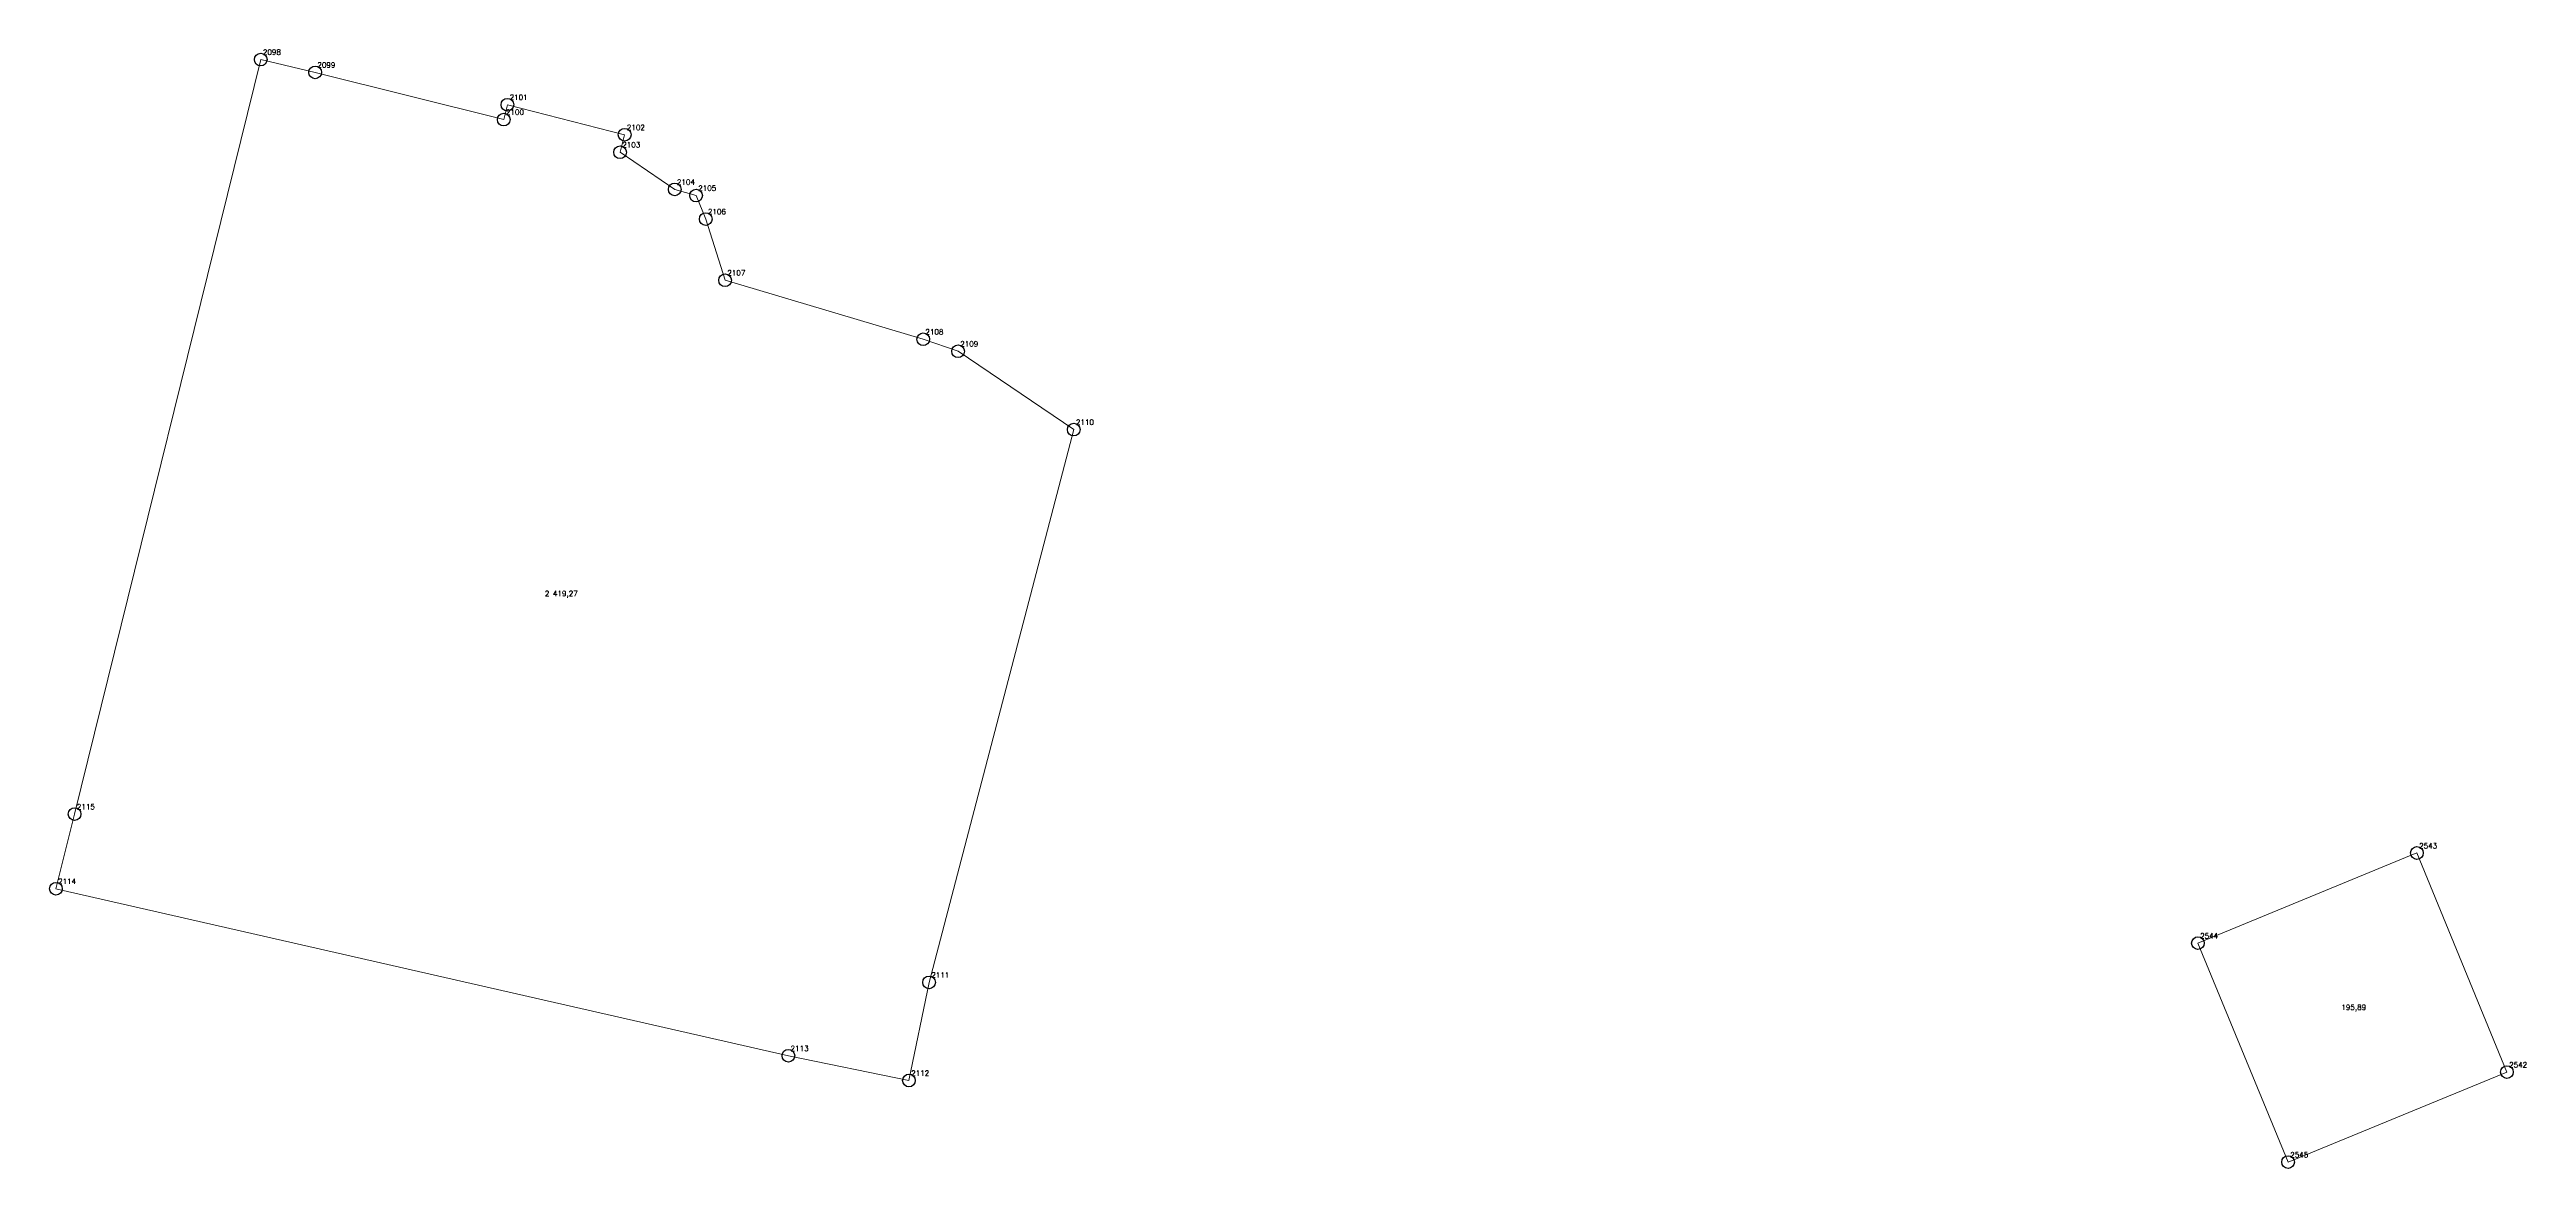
# Model space of a CAD drawing. Extents: x 1391578 to 1399811, y 355675 to 360827.
# Drawn here: x 1395306.7 to 1395453.1, y 359749 to 359815.2 of the extents above; entities that cross this region are included whole.
import ezdxf

# ---------------------------------------------------------------- set-up
doc = ezdxf.new("R2010")
doc.units = 0
doc.header["$PDMODE"] = 33
doc.header["$PDSIZE"] = 0.75
doc.layers.add('6 - утвержденные границы территорий окн', color=7, linetype='Continuous')
doc.styles.get("Standard").update_dxf_attribs({"font": 'simplex.shx'})

msp = doc.modelspace()

# ---------------------------------------------------------------- linework, layer by layer
at = {"layer": '6 - утвержденные границы территорий окн', "color": 7, "lineweight": 20}
for points in [[(1395319.17, 359814.56), (1395322.39, 359813.8), (1395333.54, 359811.01), (1395333.76, 359811.89), (1395340.69, 359810.11), (1395340.42, 359809.08), (1395343.65, 359806.88), (1395344.91, 359806.52), (1395345.48, 359805.13), (1395346.63, 359801.51), (1395358.34, 359798.02), (1395360.4, 359797.31), (1395367.24, 359792.68), (1395358.69, 359760), (1395357.5, 359754.2), (1395350.37, 359755.66), (1395307.06, 359765.54), (1395308.17, 359769.95), (1395319.17, 359814.56)], [(1395451.98, 359754.7), (1395439.04, 359749.38), (1395433.71, 359762.32), (1395446.66, 359767.65), (1395451.98, 359754.7)]]:
    msp.add_lwpolyline(points, close=True, dxfattribs=at)
at = {"layer": '6 - утвержденные границы территорий окн'}
for p in [(1395319.17, 359814.56), (1395322.39, 359813.8), (1395333.76, 359811.89), (1395333.54, 359811.01), (1395340.69, 359810.11), (1395340.42, 359809.08), (1395343.65, 359806.88), (1395344.91, 359806.52), (1395345.48, 359805.13), (1395346.63, 359801.51), (1395358.34, 359798.02), (1395360.4, 359797.31), (1395367.24, 359792.68), (1395308.17, 359769.95), (1395446.66, 359767.65), (1395307.06, 359765.54), (1395433.71, 359762.32), (1395358.69, 359760), (1395350.37, 359755.66), (1395451.98, 359754.7), (1395357.5, 359754.2), (1395439.04, 359749.38)]:
    msp.add_point(p, dxfattribs=at)

# ---------------------------------------------------------------- texts
at = {"layer": '6 - утвержденные границы территорий окн', "color": 7}
for s, p in [('2098', (1395319.3, 359814.84)), ('2099', (1395322.52, 359814.08)), ('2101', (1395333.89, 359812.17)), ('2100', (1395333.67, 359811.29)), ('2102', (1395340.82, 359810.39)), ('2103', (1395340.55, 359809.36)), ('2104', (1395343.78, 359807.16)), ('2105', (1395345.04, 359806.8)), ('2106', (1395345.61, 359805.41)), ('2107', (1395346.76, 359801.79)), ('2108', (1395358.47, 359798.3)), ('2109', (1395360.53, 359797.59)), ('2110', (1395367.37, 359792.96)), ('2 419,27', (1395335.97, 359782.83)), ('2115', (1395308.3, 359770.23)), ('2543', (1395446.79, 359767.92)), ('2114', (1395307.19, 359765.82)), ('2544', (1395433.84, 359762.59)), ('2111', (1395358.82, 359760.28)), ('195,89', (1395442.19, 359758.37)), ('2113', (1395350.5, 359755.94)), ('2112', (1395357.63, 359754.48)), ('2542', (1395452.11, 359754.97)), ('2545', (1395439.17, 359749.65))]:
    msp.add_text(s, height=0.311, dxfattribs=at).set_placement(p)

doc.saveas('drawing.dxf')
